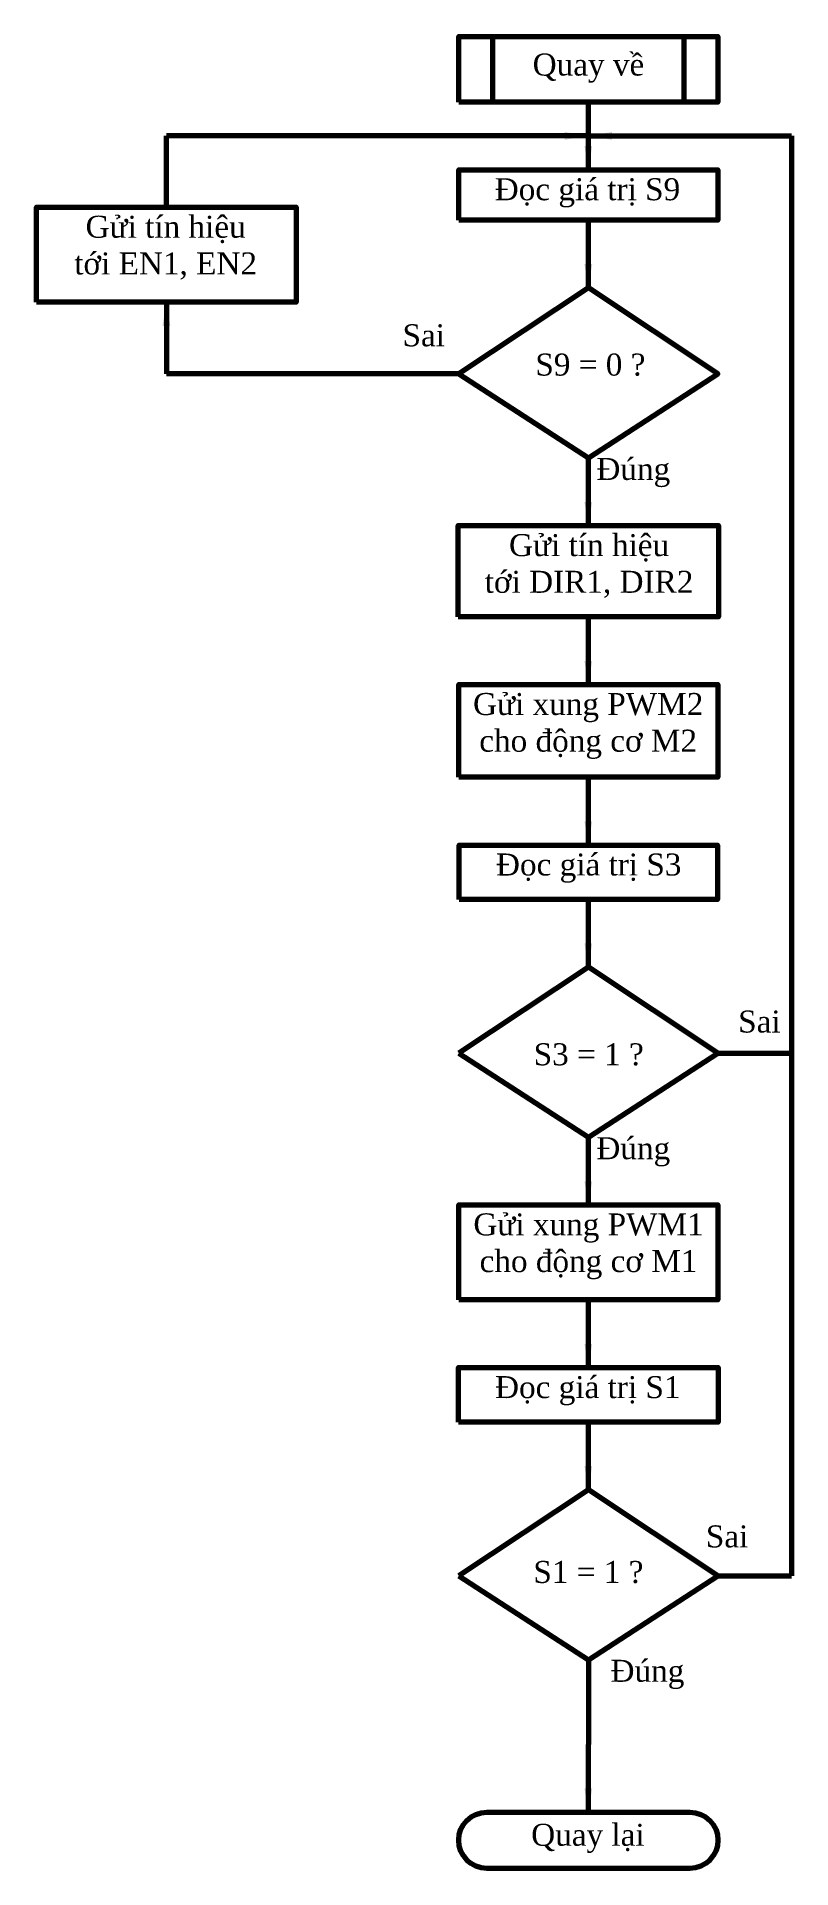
# Model space of a CAD drawing. Header units: millimetres. Extents: x -306 to 5587, y -2981 to 843.
# Drawn here: x 1241 to 1464, y 132 to 673 of the extents above; entities that cross this region are included whole.
import ezdxf

# ---------------------------------------------------------------- set-up
doc = ezdxf.new("R2010")
doc.units = ezdxf.units.MM
doc.header["$LTSCALE"] = 0.25
doc.layers.get('0').update_dxf_attribs({"lineweight": 70})
doc.styles.get("Standard").update_dxf_attribs({"font": 'times.ttf', "width": 1.0001})
doc.styles.add('TCVN', font='')
doc.styles.get('TCVN').set_extended_font_data('TCVN 7284')
doc.dimstyles.new('TCVN', dxfattribs={"dimtxt": 3.5, "dimasz": 3.5, "dimexe": 2, "dimexo": 0, "dimtad": 1, "dimtxsty": 'TCVN', "dimcen": 3.5, "dimclrd": 256, "dimclre": 256, "dimclrt": 256, "dimadec": 0, "dimazin": 0, "dimtfac": 1, "dimtmove": 0, "dimatfit": 3, "dimfxl": 1, "dimtfillclr": 256, "dimlwd": -1, "dimlwe": -1, "dimarcsym": 0})

msp = doc.modelspace()

# ---------------------------------------------------------------- texts
at = {"color": 2, "ltscale": 1.5, "char_height": 6.5, "attachment_point": 1}
for s, width, insert in [('\\pxqc;Quay về', 76.4376, (1365.59, 667.99)), ('\\pxqc;Đọc giá trị S9', 76.0631, (1365.48, 631.17)), ('\\pxqc;Gửi tín hiệu \\Ptới EN1, EN2', 75.8023, (1240.96, 620.09)), ('\\pxqc;Sai', 24.2641, (1343, 588.03)), ('\\pxqc;S9 = 0 ?', 59.1382, (1374.81, 579.38)), ('\\pxqc;Đúng', 26.5625, (1403.77, 548.56)), ('\\pxqc;Gửi tín hiệu\\Ptới DIR1, DIR2', 76.7124, (1365.63, 526.06)), ('\\pxqc;Gửi xung PWM2 \\Pcho động cơ M2', 76.7021, (1365.37, 479.13)), ('\\pxqc;Đọc giá trị S3', 76.3372, (1365.71, 431.73)), ('\\pxqc;Sai', 20.8424, (1443.9, 385.35)), ('\\pxqc;S3 = 1 ?', 66.7716, (1370.5, 375.68)), ('\\pxqc;Đúng', 26.5576, (1403.77, 347.94)), ('\\pxqc;Gửi xung PWM1 \\Pcho động cơ M1', 76.8425, (1365.4, 325.44)), ('\\pxqc;Đọc giá trị S1', 76.47, (1365.37, 277.38)), ('\\pxqc;Sai', 14.9118, (1437.31, 233.29)), ('\\pxqc;S1 = 1 ?', 63.3959, (1372.1, 222.79)), ('\\pxqc;Đúng', 34.9291, (1403.77, 193.59)), ('\\pxqc;Quay lại', 73.2093, (1367.05, 145.16))]:
    msp.add_mtext_dynamic_manual_height_columns(s, width=width, gutter_width=25, heights=[0], dxfattribs=dict(at, insert=insert))

# ---------------------------------------------------------------- linework, layer by layer
for p, q in [((1279.09, 622.59), (1279.09, 643.67)), ((1365.51, 573.35), (1279.09, 573.35)), ((1442.04, 372.73), (1463.77, 372.73)), ((1442.04, 218.38), (1463.77, 218.38)), ((1403.77, 193.59), (1403.77, 168.59))]:
    msp.add_line(p, q)
for points in [[(1365.52, 653.67), (1365.52, 672.99), (1442.03, 672.99), (1442.03, 653.67)], [(1375.52, 672.99), (1432.03, 672.99), (1432.03, 653.67), (1375.52, 653.67)], [(1365.49, 618.79), (1365.49, 633.67), (1442.05, 633.67), (1442.05, 618.79)], [(1240.74, 594.54), (1240.74, 622.59), (1317.44, 622.59), (1317.44, 594.54)], [(1365.51, 573.35), (1403.77, 548.56), (1442.04, 573.35), (1403.77, 598.79)], [(1365.34, 501.63), (1365.34, 528.56), (1442.2, 528.56), (1442.2, 501.63)], [(1365.47, 454.23), (1365.47, 481.63), (1442.08, 481.63), (1442.08, 454.23)], [(1365.58, 418.17), (1365.58, 434.23), (1441.96, 434.23), (1441.96, 418.17)], [(1365.51, 372.73), (1403.77, 347.94), (1442.04, 372.73), (1403.77, 398.17)], [(1365.49, 299.88), (1365.49, 327.94), (1442.05, 327.94), (1442.05, 299.88)], [(1365.42, 263.82), (1365.42, 279.88), (1442.12, 279.88), (1442.12, 263.82)], [(1365.51, 218.38), (1403.77, 193.59), (1442.04, 218.38), (1403.77, 243.82)]]:
    msp.add_lwpolyline(points, close=True)
msp.add_lwpolyline([(1373.77, 131.99, -1), (1373.77, 148.59), (1433.77, 148.59, -1), (1433.77, 131.99)], format="xyb", close=True)

msp.set_redraw_order([(e.dxf.handle, doc.entitydb.next_handle()) for e in msp.query("TEXT MTEXT ATTDEF DIMENSION ARC_DIMENSION")])  # texts and dimensions are drawn at this point

# ---------------------------------------------------------------- leaders
for points in [[(1403.77, 633.67), (1403.77, 653.67)], [(1403.77, 643.67), (1279.09, 643.67)], [(1403.77, 643.67), (1463.77, 643.67), (1463.77, 218.38)], [(1403.77, 598.79), (1403.77, 618.79)], [(1279.09, 594.54), (1279.09, 573.35)], [(1403.77, 528.56), (1403.77, 548.56)], [(1403.77, 481.63), (1403.77, 501.63)], [(1403.77, 434.23), (1403.77, 454.23)], [(1403.77, 398.17), (1403.77, 418.17)], [(1403.77, 327.94), (1403.77, 347.94)], [(1403.77, 279.88), (1403.77, 299.88)], [(1403.77, 243.82), (1403.77, 263.82)], [(1403.77, 148.59), (1403.77, 168.59)]]:
    msp.add_leader(points, dimstyle='TCVN', override={"dimasz": 7, "dimgap": 0.09, "dimtad": 0})

doc.saveas('drawing.dxf')
